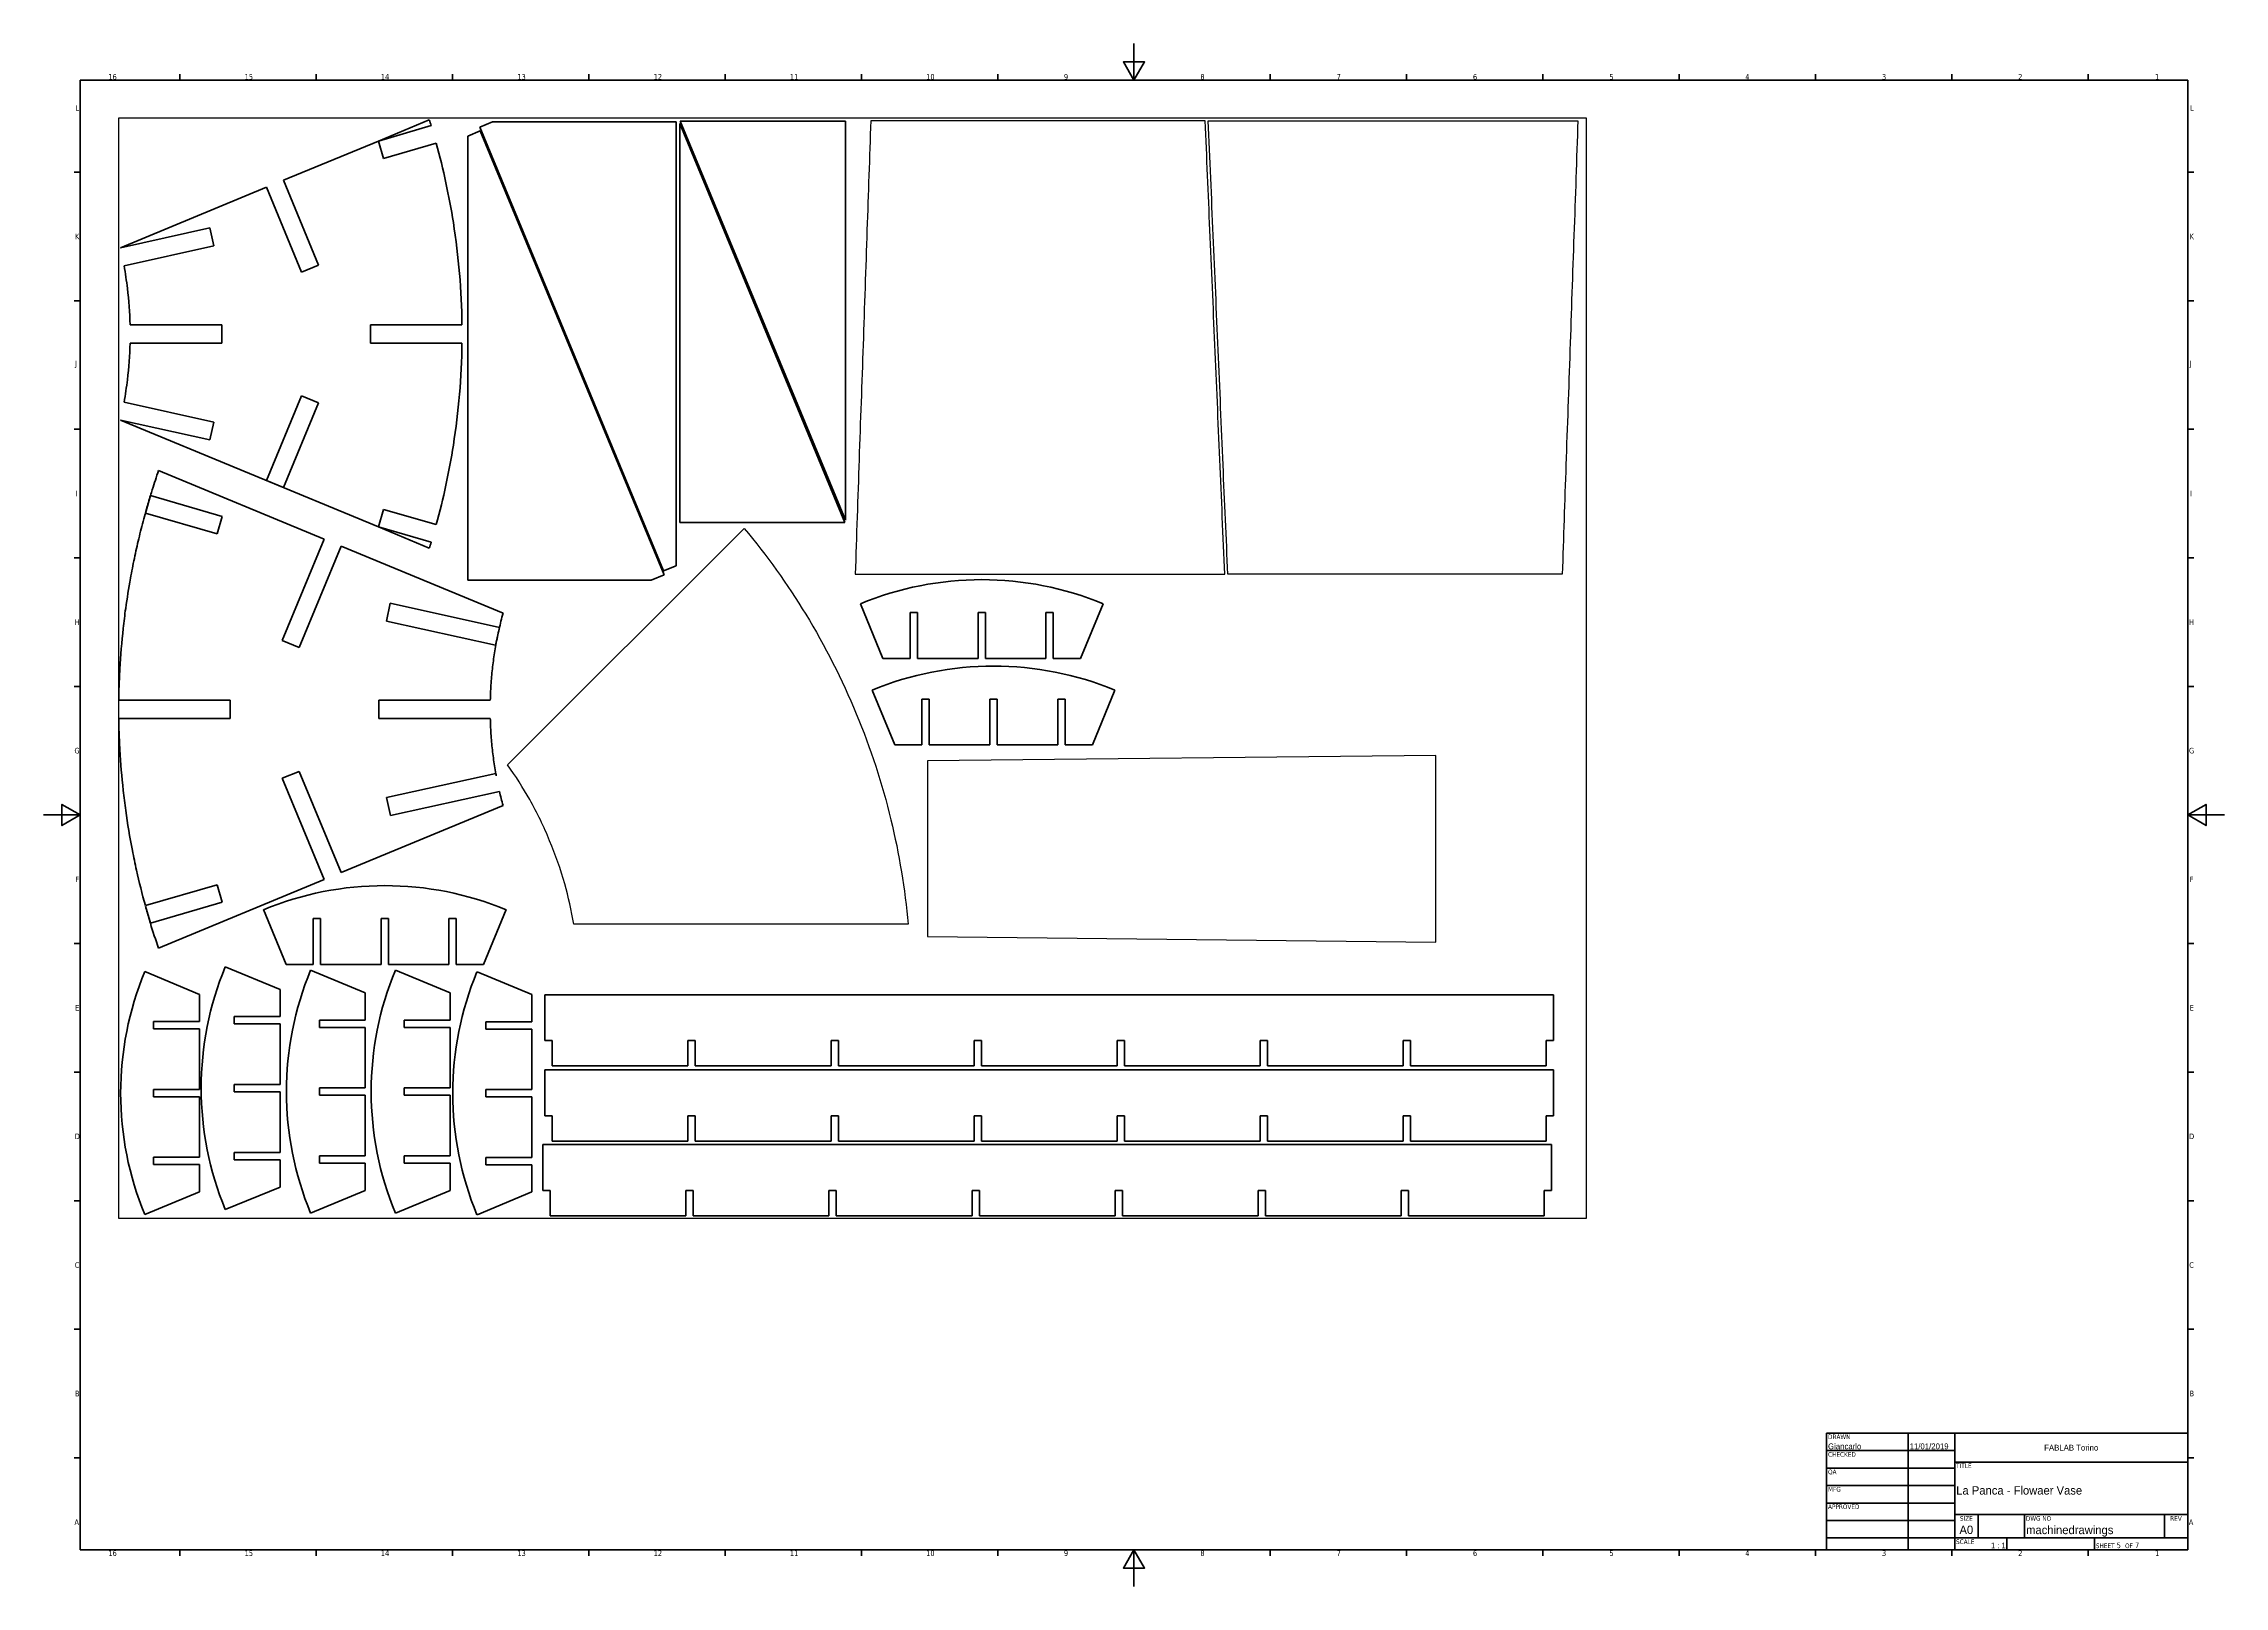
# Model space of a CAD drawing. Header units: millimetres. Extents: x 0 to 1189, y 0 to 841.
import ezdxf
from ezdxf.enums import TextEntityAlignment as Align

# ---------------------------------------------------------------- set-up
doc = ezdxf.new("R2018")
doc.units = ezdxf.units.MM
doc.layers.get('0').update_dxf_attribs({"lineweight": 25})
for name, color, linetype, lineweight in [('Border (ANSI)', 7, 'Continuous', 70), ('Sketch Geometry (ANSI)', 7, 'Continuous', 25), ('Title (ANSI)', 7, 'Continuous', 50), ('Visible (ANSI)', 7, 'Continuous', 50)]:
    doc.layers.add(name, color=color, linetype=linetype, lineweight=lineweight)
doc.styles.add('Note Text (ANSI)', font='tahoma.ttf')
doc.styles.add('Text Style30', font='tahoma.ttf')
doc.styles.add('Text Style38', font='tahoma.ttf')
doc.styles.add('Text Style39', font='tahoma.ttf')

# ---------------------------------------------------------------- blocks, each defined once
blk = doc.blocks.new('Borders Default Border')
at = {"layer": 'Border (ANSI)'}
for p, q in [((74.3, 821), (74.3, 824.4)), ((148.6, 821), (148.6, 824.4)), ((222.9, 821), (222.9, 824.4)), ((297.3, 821), (297.3, 824.4)), ((371.6, 821), (371.6, 824.4)), ((445.9, 821), (445.9, 824.4)), ((520.2, 821), (520.2, 824.4)), ((668.8, 821), (668.8, 824.4)), ((743.1, 821), (743.1, 824.4)), ((817.4, 821), (817.4, 824.4)), ((891.8, 821), (891.8, 824.4)), ((966.1, 821), (966.1, 824.4)), ((1040.4, 821), (1040.4, 824.4)), ((1114.7, 821), (1114.7, 824.4)), ((20, 770.9), (16.6, 770.9)), ((1169, 770.9), (1172.4, 770.9)), ((20, 700.8), (16.6, 700.8)), ((1169, 700.8), (1172.4, 700.8)), ((20, 630.8), (16.6, 630.8)), ((1169, 630.8), (1172.4, 630.8)), ((20, 560.7), (16.6, 560.7)), ((1169, 560.7), (1172.4, 560.7)), ((20, 490.6), (16.6, 490.6)), ((1169, 490.6), (1172.4, 490.6)), ((20, 350.4), (16.6, 350.4)), ((1169, 350.4), (1172.4, 350.4)), ((20, 280.3), (16.6, 280.3)), ((1169, 280.3), (1172.4, 280.3)), ((20, 210.2), (16.6, 210.2)), ((1169, 210.2), (1172.4, 210.2)), ((20, 140.2), (16.6, 140.2)), ((1169, 140.2), (1172.4, 140.2)), ((20, 70.1), (16.6, 70.1)), ((1169, 70.1), (1172.4, 70.1)), ((74.3, 20), (74.3, 16.6)), ((148.6, 20), (148.6, 16.6)), ((222.9, 20), (222.9, 16.6)), ((297.3, 20), (297.3, 16.6)), ((371.6, 20), (371.6, 16.6)), ((445.9, 20), (445.9, 16.6)), ((520.2, 20), (520.2, 16.6)), ((668.8, 20), (668.8, 16.6)), ((743.1, 20), (743.1, 16.6)), ((817.4, 20), (817.4, 16.6)), ((891.8, 20), (891.8, 16.6)), ((966.1, 20), (966.1, 16.6)), ((1040.4, 20), (1040.4, 16.6)), ((1114.7, 20), (1114.7, 16.6))]:
    blk.add_line(p, q, dxfattribs=at)
at = {"layer": 'Border (ANSI)', "flags": 128}
for points in [[(594.5, 841), (594.5, 821), (588.7, 831), (600.3, 831), (594.5, 821)], [(20, 20), (20, 821), (1169, 821), (1169, 20), (20, 20)], [(0, 420.5), (20, 420.5), (10, 426.3), (10, 414.7), (20, 420.5)], [(1189, 420.5), (1169, 420.5), (1179, 426.3), (1179, 414.7), (1169, 420.5)], [(594.5, 0), (594.5, 20), (588.7, 10), (600.3, 10), (594.5, 20)]]:
    blk.add_lwpolyline(points, dxfattribs=at)
at = {"layer": 'Border (ANSI)', "char_height": 3.05, "attachment_point": 7, "style": 'Note Text (ANSI)'}
for s, insert in [('16', (35.3, 821.3)), ('15', (109.6, 821.3)), ('14', (183.9, 821.4)), ('13', (258.3, 821.3)), ('12', (332.6, 821.4)), ('11', (406.9, 821.4)), ('10', (481.2, 821.3)), ('9', (556.3, 821.3)), ('8', (630.7, 821.3)), ('7', (705, 821.4)), ('6', (779.3, 821.3)), ('5', (853.7, 821.3)), ('4', (927.8, 821.4)), ('3', (1002.3, 821.3)), ('2', (1076.6, 821.4)), ('1', (1151.2, 821.4)), ('L', (17.3, 804.4)), ('L', (1170.2, 804.4)), ('K', (17.1, 734.4)), ('K', (1170, 734.4)), ('J', (17.2, 664.2)), ('J', (1170.1, 664.2)), ('I', (17.5, 594.2)), ('I', (1170.3, 594.2)), ('H', (17, 524.1)), ('H', (1169.8, 524.1)), ('G', (16.8, 454)), ('G', (1169.7, 454)), ('F', (17.3, 383.9)), ('F', (1170.1, 383.9)), ('E', (17.2, 313.9)), ('E', (1170.1, 313.9)), ('D', (17, 243.8)), ('D', (1169.8, 243.8)), ('C', (17, 173.6)), ('C', (1169.8, 173.6)), ('B', (17.1, 103.6)), ('B', (1170, 103.6)), ('A', (16.8, 33.5)), ('A', (1169.6, 33.5)), ('16', (35.3, 16.5)), ('15', (109.6, 16.5)), ('14', (183.9, 16.6)), ('13', (258.3, 16.5)), ('12', (332.6, 16.6)), ('11', (406.9, 16.6)), ('10', (481.2, 16.5)), ('9', (556.3, 16.5)), ('8', (630.7, 16.5)), ('7', (705, 16.6)), ('6', (779.3, 16.5)), ('5', (853.7, 16.5)), ('4', (927.8, 16.6)), ('3', (1002.3, 16.5)), ('2', (1076.6, 16.6)), ('1', (1151.2, 16.6))]:
    blk.add_mtext(s, dxfattribs=dict(at, insert=insert))
blk = doc.blocks.new('Title Blocks ANSI - Large')
at = {"layer": 'Title (ANSI)'}
for p, q in [((127, 189.2), (127, 125.7)), ((323.9, 189.2), (127, 189.2)), ((323.9, 125.7), (323.9, 189.2)), ((127, 125.7), (323.9, 125.7))]:
    blk.add_line(p, q, dxfattribs=at)
at = {"layer": 'Title (ANSI)', "lineweight": 35}
for p, q in [((127, 179.7), (196.9, 179.7)), ((171.5, 125.7), (171.5, 189.2)), ((196.9, 125.7), (196.9, 189.2)), ((127, 170.2), (196.9, 170.2)), ((196.9, 173.5), (323.9, 173.5)), ((127, 160.7), (196.9, 160.7)), ((127, 151.1), (196.9, 151.1)), ((323.9, 144.8), (196.9, 144.8)), ((209.6, 132.1), (209.6, 144.8)), ((235, 132.1), (235, 144.8)), ((311.2, 132.1), (311.2, 144.8)), ((127, 141.6), (196.9, 141.6)), ((196.9, 132.1), (127, 132.1)), ((323.9, 132.1), (196.9, 132.1)), ((225.3, 132.1), (225.3, 125.7)), ((273.1, 132.1), (273.1, 125.7))]:
    blk.add_line(p, q, dxfattribs=at)
at = {"layer": 'Title (ANSI)', "style": 'Text Style38'}
for s, p in [('CHECKED', (127.8, 178.9)), ('DRAWN', (127.8, 188.5)), ('QA', (127.8, 169.4)), ('TITLE', (197.6, 172.7)), ('MFG', (127.8, 159.9)), ('APPROVED', (127.8, 150.4)), ('DWG NO', (235.7, 144)), ('SCALE', (197.6, 131.3))]:
    blk.add_text(s, height=2.54, dxfattribs=at).set_placement(p, align=Align.TOP_LEFT)
for s, p in [('SIZE', (203.2, 144)), ('REV', (317.5, 144))]:
    blk.add_text(s, height=2.54, dxfattribs=at).set_placement(p, align=Align.TOP_CENTER)
at = {"layer": 'Title (ANSI)', "insert": (273.8, 126.5), "char_height": 3.048, "attachment_point": 7, "style": 'Note Text (ANSI)'}
blk.add_mtext('\\fTahoma|b0|i0;\\H2.5400;SHEET\\fTahoma|b0|i0;\\H3.0480; 5  \\fTahoma|b0|i0;\\H2.5400;OF\\fTahoma|b0|i0;\\H3.0480; 7 ', dxfattribs=at)
at = {"layer": 'Title (ANSI)'}
for tag, height, style, p in [('AUTHOR', 3.17, 'Text Style39', (127.8, 180.5)), ('CREATION_DATE', 3.17, 'Text Style39', (172.2, 180.5)), ('CHECKED_BY', 3.17, 'Text Style39', (127.8, 170.9)), ('CHECKED_DATE', 3.17, 'Text Style39', (172.2, 170.9)), ('MFG_APPROVED_BY', 3.17, 'Text Style39', (127.8, 151.9)), ('MFG_APPROVED_DATE', 3.17, 'Text Style39', (172.2, 151.9)), ('ENG_APPROVED_BY', 3.17, 'Text Style39', (127.8, 142.4)), ('ENG_APPROVAL_DATE', 3.17, 'Text Style39', (172.2, 142.4)), ('PART_NUMBER', 4.57, 'Text Style30', (235.7, 132.8))]:
    blk.add_attdef(tag, text='', height=height, dxfattribs=dict(at, style=style)).set_placement(p, align=Align.BOTTOM_LEFT)
for tag, height, style, p in [('COMPANY', 3.17, 'Text Style39', (260.4, 181.4)), ('Sheet_Size', 4.57, 'Text Style30', (203.2, 136.5)), ('REVISION_NUMBER', 3.17, 'Text Style39', (317.5, 136.5))]:
    blk.add_attdef(tag, text='', height=height, dxfattribs=dict(at, style=style)).set_placement(p, align=Align.MIDDLE_CENTER)
at = {"layer": 'Title (ANSI)', "style": 'Text Style30'}
blk.add_attdef('TITLE', text='', height=4.57, dxfattribs=at).set_placement((197.6, 158.1), align=Align.MIDDLE_LEFT)
at = {"layer": 'Title (ANSI)', "style": 'Note Text (ANSI)'}
blk.add_attdef('Initial_View_Scale', text='', height=3.05, dxfattribs=at).set_placement((224.5, 126.5), align=Align.BOTTOM_RIGHT)

msp = doc.modelspace()

# ---------------------------------------------------------------- linework, layer by layer
for p, q in [((633.3, 799), (451, 799)), ((635, 799), (836.5, 799)), ((253, 447.8), (382, 576.7)), ((442.5, 551.7), (644, 551.7)), ((828, 551.7), (645.7, 551.7)), ((759.1, 452.9), (482, 450)), ((759.1, 351.2), (759.1, 452.9)), ((482, 450), (482, 354.2)), ((471.3, 361), (289, 361)), ((482, 354.2), (759.1, 351.2))]:
    msp.add_line(p, q)
for points, knots in [([(451, 799), (450.3, 779.1), (449.6, 759.2), (448.2, 718.5), (447.5, 697.6), (446.8, 676.8), (446.1, 655.9), (445.3, 635.1), (443.9, 593.4), (443.2, 572.5), (442.5, 551.7), (442.5, 551.7), (442.5, 551.7), (442.5, 551.7)], [0.288212, 0.288212, 0.288212, 0.288212, 6.258228, 6.258228, 12.516457, 12.516457, 12.516457, 18.775462, 18.775462, 25.034466, 25.034466, 25.034466, 25.034677, 25.034677, 25.034677, 25.034677]), ([(644, 551.7), (643.1, 572.5), (642.2, 593.4), (640.4, 635.1), (639.5, 655.9), (638.6, 676.8), (637.7, 697.6), (636.8, 718.5), (635, 759.2), (634.2, 779.1), (633.3, 799)], [-25.043413, -25.043413, -25.043413, -25.043413, -18.782741, -18.782741, -12.521906, -12.521906, -12.521906, -6.260953, -6.260953, -0.288674, -0.288674, -0.288674, -0.288674]), ([(645.7, 551.7), (644.8, 571.6), (643.9, 591.5), (642.2, 632.2), (641.3, 653.1), (640.4, 673.9), (639.5, 694.8), (638.6, 715.6), (636.8, 757.3), (635.9, 778.2), (635, 799)], [0.288674, 0.288674, 0.288674, 0.288674, 6.260953, 6.260953, 12.521906, 12.521906, 12.521906, 18.782741, 18.782741, 25.043413, 25.043413, 25.043413, 25.043413]), ([(836.5, 799), (836.5, 799), (836.5, 799), (836.5, 799), (835.8, 778.1), (835.1, 757.3), (833.6, 715.6), (832.9, 694.7), (832.2, 673.9), (831.5, 653), (830.7, 632.2), (829.3, 591.5), (828.7, 571.6), (828, 551.7)], [-25.034677, -25.034677, -25.034677, -25.034677, -25.034466, -25.034466, -25.034466, -18.775462, -18.775462, -12.516457, -12.516457, -12.516457, -6.258228, -6.258228, -0.288212, -0.288212, -0.288212, -0.288212]), ([(382, 576.7), (394.3, 562), (405.5, 546.3), (426.1, 512.6), (435.3, 494.4), (443.1, 475.7), (450.9, 456.9), (457.2, 437.6), (466.5, 399.2), (469.6, 380.1), (471.3, 361)], [-24.034595, -24.034595, -24.034595, -24.034595, -18.269852, -18.269852, -12.179902, -12.179902, -12.179902, -6.089951, -6.089951, -0.325208, -0.325208, -0.325208, -0.325208]), ([(289, 361), (287.8, 368.4), (286.1, 375.7), (281.9, 390.9), (279.1, 398.7), (275.9, 406.4), (272.8, 414.1), (269.1, 421.6), (261.4, 435.4), (257.4, 441.7), (253, 447.8)], [-9.731856, -9.731856, -9.731856, -9.731856, -7.491562, -7.491562, -4.994375, -4.994375, -4.994375, -2.497187, -2.497187, -0.256894, -0.256894, -0.256894, -0.256894])]:
    msp.add_open_spline(points, degree=3, knots=knots)
at = {"layer": 'Sketch Geometry (ANSI)'}
for p, q in [((41.1, 800.6), (841.1, 800.6)), ((41.1, 200.6), (41.1, 800.6)), ((841.1, 800.6), (841.1, 200.6)), ((841.1, 200.6), (41.1, 200.6))]:
    msp.add_line(p, q, dxfattribs=at)
at = {"layer": 'Visible (ANSI)'}
for p, q in [((210.3, 799.5), (182.5, 787.9)), ((244.8, 798.4), (237.8, 795.5)), ((344.8, 798.4), (244.8, 798.4)), ((344.8, 556.4), (344.8, 798.4)), ((346.8, 797.5), (346.8, 580)), ((436.9, 580), (346.8, 797.5)), ((437.2, 798.7), (347.1, 798.7)), ((347.1, 798.7), (437.2, 581.3)), ((437.2, 581.3), (437.2, 798.7)), ((182.5, 787.9), (130.7, 766.5)), ((182.5, 787.9), (211.3, 796.3)), ((185.3, 778.3), (182.5, 787.9)), ((214.1, 786.7), (185.3, 778.3)), ((238, 793.4), (231.3, 790.6)), ((231.3, 790.6), (231.3, 548.6)), ((237.8, 795.5), (338, 553.6)), ((338.3, 551.5), (238, 793.4)), ((121.5, 762.7), (41.9, 729.7)), ((140.6, 716.5), (121.5, 762.7)), ((130.7, 766.5), (149.8, 720.3)), ((41.9, 729.7), (90.7, 740.5)), ((90.7, 740.5), (92.8, 730.7)), ((92.8, 730.7), (43.9, 719.9)), ((149.8, 720.3), (140.6, 716.5)), ((47.1, 687.7), (97.1, 687.7)), ((97.1, 687.7), (97.1, 677.7)), ((178.3, 687.7), (228.1, 687.7)), ((178.3, 677.7), (178.3, 687.7)), ((97.1, 677.7), (47.1, 677.7)), ((228.1, 677.7), (178.3, 677.7)), ((43.9, 645.5), (92.8, 634.7)), ((121.5, 602.8), (140.6, 649)), ((149.8, 645.2), (130.7, 599)), ((140.6, 649), (149.8, 645.2)), ((41.9, 635.7), (182.5, 577.5)), ((90.7, 625), (41.9, 635.7)), ((92.8, 634.7), (90.7, 625)), ((62.6, 608.3), (152.9, 570.9)), ((55.5, 585), (58.2, 594.6)), ((58.2, 594.6), (97.4, 583.3)), ((130.7, 599), (121.5, 602.8)), ((94.6, 573.7), (55.5, 585)), ((97.4, 583.3), (94.6, 573.7)), ((182.5, 577.5), (185.3, 587.1)), ((185.3, 587.1), (214.1, 578.8)), ((130.1, 515.6), (152.9, 570.9)), ((211.3, 569.2), (182.5, 577.5)), ((182.5, 577.5), (210.3, 566)), ((346.8, 580), (436.9, 580)), ((162.2, 567.1), (139.3, 511.8)), ((162.2, 567.1), (250.5, 530.5)), ((231.3, 548.6), (331.3, 548.6)), ((331.3, 548.6), (338.3, 551.5)), ((338, 553.6), (344.8, 556.4)), ((186.9, 526.1), (189, 535.9)), ((189, 535.9), (248.5, 522.7)), ((445.3, 535.6), (457.6, 505.8)), ((565.3, 505.8), (577.7, 535.6)), ((246.3, 513), (186.9, 526.1)), ((472.5, 505.8), (472.5, 530.8)), ((472.5, 530.8), (476.5, 530.8)), ((476.5, 530.8), (476.5, 505.8)), ((509.5, 505.8), (509.5, 530.8)), ((509.5, 530.8), (513.5, 530.8)), ((513.5, 530.8), (513.5, 505.8)), ((546.5, 505.8), (546.5, 530.8)), ((546.5, 530.8), (550.5, 530.8)), ((550.5, 530.8), (550.5, 505.8)), ((139.3, 511.8), (130.1, 515.6)), ((248.5, 522.7), (246.3, 513)), ((457.6, 505.8), (472.5, 505.8)), ((476.5, 505.8), (509.5, 505.8)), ((513.5, 505.8), (546.5, 505.8)), ((550.5, 505.8), (565.3, 505.8)), ((451.7, 488.5), (464.1, 458.7)), ((571.8, 458.7), (584.1, 488.5)), ((41, 483.1), (101.8, 483.1)), ((101.8, 483.1), (101.8, 473.1)), ((182.7, 483.1), (243.5, 483.1)), ((182.7, 473.1), (182.7, 483.1)), ((478.9, 458.7), (478.9, 483.7)), ((478.9, 483.7), (482.9, 483.7)), ((482.9, 483.7), (482.9, 458.7)), ((515.9, 458.7), (515.9, 483.7)), ((515.9, 483.7), (519.9, 483.7)), ((519.9, 483.7), (519.9, 458.7)), ((552.9, 458.7), (552.9, 483.7)), ((552.9, 483.7), (556.9, 483.7)), ((556.9, 483.7), (556.9, 458.7)), ((101.8, 473.1), (41, 473.1)), ((243.5, 473.1), (182.7, 473.1)), ((464.1, 458.7), (478.9, 458.7)), ((482.9, 458.7), (515.9, 458.7)), ((519.9, 458.7), (552.9, 458.7)), ((556.9, 458.7), (571.8, 458.7)), ((130, 440.5), (139.3, 444.3)), ((152.9, 385.3), (130, 440.5)), ((139.3, 444.3), (162.2, 389.1)), ((187, 430.1), (246.5, 443.2)), ((246.5, 443.2), (246.8, 441.8)), ((189.2, 420.3), (187, 430.1)), ((248.5, 433.4), (189.2, 420.3)), ((250.5, 425.7), (162.2, 389.1)), ((55.5, 371.1), (94.6, 382.5)), ((152.9, 385.3), (62.6, 347.9)), ((94.6, 382.5), (97.4, 372.9)), ((58.2, 361.6), (55.5, 370.8)), ((97.4, 372.9), (58.2, 361.5)), ((119.8, 368.9), (132.2, 339)), ((239.9, 339), (252.2, 368.9)), ((147, 339), (147, 364)), ((147, 364), (151, 364)), ((151, 364), (151, 339)), ((184, 339), (184, 364)), ((184, 364), (188, 364)), ((188, 364), (188, 339)), ((221, 339), (221, 364)), ((221, 364), (225, 364)), ((225, 364), (225, 339)), ((85, 322.7), (55.1, 335.1)), ((128.9, 325.4), (99, 337.8)), ((132.2, 339), (147, 339)), ((175.4, 323.5), (145.6, 335.9)), ((151, 339), (184, 339)), ((188, 339), (221, 339)), ((221.6, 323.5), (191.8, 335.9)), ((225, 339), (239.9, 339)), ((266.1, 322.7), (236.3, 335)), ((85, 307.9), (85, 322.7)), ((128.9, 310.6), (128.9, 325.4)), ((175.4, 308.7), (175.4, 323.5)), ((221.6, 308.7), (221.6, 323.5)), ((266.1, 307.8), (266.1, 322.7)), ((823.3, 322.5), (273.3, 322.5)), ((273.3, 322.5), (273.3, 297.5)), ((823.3, 297.5), (823.3, 322.5)), ((103.9, 306.6), (103.9, 310.6)), ((103.9, 310.6), (128.9, 310.6)), ((60, 303.9), (60, 307.9)), ((60, 307.9), (85, 307.9)), ((85, 303.9), (60, 303.9)), ((85, 270.9), (85, 303.9)), ((128.9, 306.6), (103.9, 306.6)), ((128.9, 273.6), (128.9, 306.6)), ((150.4, 304.7), (150.4, 308.7)), ((150.4, 308.7), (175.4, 308.7)), ((175.4, 304.7), (150.4, 304.7)), ((175.4, 271.7), (175.4, 304.7)), ((196.6, 304.7), (196.6, 308.7)), ((196.6, 308.7), (221.6, 308.7)), ((221.6, 304.7), (196.6, 304.7)), ((221.6, 271.7), (221.6, 304.7)), ((241.1, 303.8), (241.1, 307.8)), ((241.1, 307.8), (266.1, 307.8)), ((266.1, 303.8), (241.1, 303.8)), ((266.1, 270.8), (266.1, 303.8)), ((273.3, 297.5), (277.3, 297.5)), ((277.3, 297.5), (277.3, 283.7)), ((351.3, 297.5), (355.3, 297.5)), ((351.3, 283.7), (351.3, 297.5)), ((355.3, 297.5), (355.3, 283.7)), ((429.3, 297.5), (433.3, 297.5)), ((429.3, 283.7), (429.3, 297.5)), ((433.3, 297.5), (433.3, 283.7)), ((507.3, 297.5), (511.3, 297.5)), ((507.3, 283.7), (507.3, 297.5)), ((511.3, 297.5), (511.3, 283.7)), ((585.3, 297.5), (589.3, 297.5)), ((585.3, 283.7), (585.3, 297.5)), ((589.3, 297.5), (589.3, 283.7)), ((663.3, 297.5), (667.3, 297.5)), ((663.3, 283.7), (663.3, 297.5)), ((667.3, 297.5), (667.3, 283.7)), ((741.3, 297.5), (745.3, 297.5)), ((741.3, 283.7), (741.3, 297.5)), ((745.3, 297.5), (745.3, 283.7)), ((819.3, 297.5), (823.3, 297.5)), ((819.3, 283.7), (819.3, 297.5)), ((103.9, 269.6), (103.9, 273.6)), ((103.9, 273.6), (128.9, 273.6)), ((823.3, 281.5), (273.3, 281.5)), ((273.3, 281.5), (273.3, 256.5)), ((277.3, 283.7), (351.3, 283.7)), ((355.3, 283.7), (429.3, 283.7)), ((433.3, 283.7), (507.3, 283.7)), ((511.3, 283.7), (585.3, 283.7)), ((589.3, 283.7), (663.3, 283.7)), ((667.3, 283.7), (741.3, 283.7)), ((745.3, 283.7), (819.3, 283.7)), ((823.3, 256.5), (823.3, 281.5)), ((60, 266.9), (60, 270.9)), ((60, 270.9), (85, 270.9)), ((85, 266.9), (60, 266.9)), ((85, 233.9), (85, 266.9)), ((128.9, 269.6), (103.9, 269.6)), ((128.9, 236.6), (128.9, 269.6)), ((150.4, 267.7), (150.4, 271.7)), ((150.4, 271.7), (175.4, 271.7)), ((175.4, 267.7), (150.4, 267.7)), ((175.4, 234.7), (175.4, 267.7)), ((196.6, 267.7), (196.6, 271.7)), ((196.6, 271.7), (221.6, 271.7)), ((221.6, 267.7), (196.6, 267.7)), ((221.6, 234.7), (221.6, 267.7)), ((241.1, 266.8), (241.1, 270.8)), ((241.1, 270.8), (266.1, 270.8)), ((266.1, 266.8), (241.1, 266.8)), ((266.1, 233.8), (266.1, 266.8)), ((273.3, 256.5), (277.3, 256.5)), ((277.3, 256.5), (277.3, 242.7)), ((351.3, 256.5), (355.3, 256.5)), ((351.3, 242.7), (351.3, 256.5)), ((355.3, 256.5), (355.3, 242.7)), ((429.3, 256.5), (433.3, 256.5)), ((429.3, 242.7), (429.3, 256.5)), ((433.3, 256.5), (433.3, 242.7)), ((507.3, 256.5), (511.3, 256.5)), ((507.3, 242.7), (507.3, 256.5)), ((511.3, 256.5), (511.3, 242.7)), ((585.3, 256.5), (589.3, 256.5)), ((585.3, 242.7), (585.3, 256.5)), ((589.3, 256.5), (589.3, 242.7)), ((663.3, 256.5), (667.3, 256.5)), ((663.3, 242.7), (663.3, 256.5)), ((667.3, 256.5), (667.3, 242.7)), ((741.3, 256.5), (745.3, 256.5)), ((741.3, 242.7), (741.3, 256.5)), ((745.3, 256.5), (745.3, 242.7)), ((819.3, 256.5), (823.3, 256.5)), ((819.3, 242.7), (819.3, 256.5)), ((822.2, 240.8), (272.2, 240.8)), ((272.2, 240.8), (272.2, 215.8)), ((277.3, 242.7), (351.3, 242.7)), ((355.3, 242.7), (429.3, 242.7)), ((433.3, 242.7), (507.3, 242.7)), ((511.3, 242.7), (585.3, 242.7)), ((589.3, 242.7), (663.3, 242.7)), ((667.3, 242.7), (741.3, 242.7)), ((745.3, 242.7), (819.3, 242.7)), ((822.2, 215.8), (822.2, 240.8)), ((60, 229.9), (60, 233.9)), ((60, 233.9), (85, 233.9)), ((85, 229.9), (60, 229.9)), ((85, 215), (85, 229.9)), ((103.9, 232.6), (103.9, 236.6)), ((103.9, 236.6), (128.9, 236.6)), ((128.9, 232.6), (103.9, 232.6)), ((128.9, 217.7), (128.9, 232.6)), ((150.4, 230.7), (150.4, 234.7)), ((150.4, 234.7), (175.4, 234.7)), ((175.4, 230.7), (150.4, 230.7)), ((175.4, 215.8), (175.4, 230.7)), ((196.6, 230.7), (196.6, 234.7)), ((196.6, 234.7), (221.6, 234.7)), ((221.6, 230.7), (196.6, 230.7)), ((221.6, 215.8), (221.6, 230.7)), ((241.1, 229.8), (241.1, 233.8)), ((241.1, 233.8), (266.1, 233.8)), ((266.1, 229.8), (241.1, 229.8)), ((266.1, 215), (266.1, 229.8)), ((55.1, 202.7), (85, 215)), ((99, 205.4), (128.9, 217.7)), ((145.6, 203.4), (175.4, 215.8)), ((191.8, 203.4), (221.6, 215.8)), ((236.3, 202.6), (266.1, 215)), ((272.2, 215.8), (276.2, 215.8)), ((276.2, 215.8), (276.2, 202)), ((350.2, 215.8), (354.2, 215.8)), ((350.2, 202), (350.2, 215.8)), ((354.2, 215.8), (354.2, 202)), ((428.2, 215.8), (432.2, 215.8)), ((428.2, 202), (428.2, 215.8)), ((432.2, 215.8), (432.2, 202)), ((506.2, 215.8), (510.2, 215.8)), ((506.2, 202), (506.2, 215.8)), ((510.2, 215.8), (510.2, 202)), ((584.2, 215.8), (588.2, 215.8)), ((584.2, 202), (584.2, 215.8)), ((588.2, 215.8), (588.2, 202)), ((662.2, 215.8), (666.2, 215.8)), ((662.2, 202), (662.2, 215.8)), ((666.2, 215.8), (666.2, 202)), ((740.2, 215.8), (744.2, 215.8)), ((740.2, 202), (740.2, 215.8)), ((744.2, 215.8), (744.2, 202)), ((818.2, 215.8), (822.2, 215.8)), ((818.2, 202), (818.2, 215.8)), ((276.2, 202), (350.2, 202)), ((354.2, 202), (428.2, 202)), ((432.2, 202), (506.2, 202)), ((510.2, 202), (584.2, 202)), ((588.2, 202), (662.2, 202)), ((666.2, 202), (740.2, 202)), ((744.2, 202), (818.2, 202))]:
    msp.add_line(p, q, dxfattribs=at)
for centre, start, end in [((511.5, 375.8), 67.5, 112.5), ((517.9, 328.7), 67.5, 112.5), ((186, 209), 67.5, 112.5), ((215, 268.9), 157.5, 202.5), ((258.9, 271.6), 157.5, 202.5), ((305.4, 269.7), 157.5, 202.5), ((351.6, 269.7), 157.5, 202.5), ((396.1, 268.8), 157.5, 202.5)]:
    msp.add_arc(centre, 173, start, end, dxfattribs=at)
for points in [[(211.3, 796.3), (211, 797.3), (210.6, 798.4), (210.3, 799.5)], [(210.3, 566), (210.6, 567), (211, 568.1), (211.3, 569.2)], [(248.5, 433.4), (249.1, 430.8), (249.8, 428.2), (250.5, 425.7)], [(62.6, 347.9), (61.1, 352.4), (59.6, 356.9), (58.2, 361.5)]]:
    msp.add_open_spline(points, degree=3, dxfattribs=at)
for points, knots in [([(228.1, 687.7), (227.9, 706.4), (226.3, 725), (221.1, 758), (218, 772.4), (214.1, 786.7)], [12.67992, 12.67992, 12.67992, 12.67992, 18.269852, 18.269852, 22.702142, 22.702142, 22.702142, 22.702142]), ([(43.9, 719.9), (44.6, 715.8), (45.2, 711.7), (46.5, 701), (47, 694.4), (47.1, 687.7)], [1.2571, 1.2571, 1.2571, 1.2571, 2.497187, 2.497187, 4.494328, 4.494328, 4.494328, 4.494328]), ([(47.1, 677.7), (47, 671.1), (46.5, 664.4), (45.2, 653.7), (44.6, 649.6), (43.9, 645.5)], [5.494422, 5.494422, 5.494422, 5.494422, 7.491562, 7.491562, 8.73165, 8.73165, 8.73165, 8.73165]), ([(214.1, 578.8), (218, 593), (221.1, 607.5), (226.3, 640.5), (227.9, 659.1), (228.1, 677.7)], [1.657662, 1.657662, 1.657662, 1.657662, 6.089951, 6.089951, 11.679894, 11.679894, 11.679894, 11.679894]), ([(58.2, 594.6), (58.6, 595.7), (60, 600.3), (61.5, 604.8), (62.6, 608.3)], [-0.06461049, -0.06461049, -0.06461049, -0.06461049, -0.05252447, -0.01184488, -0.01184488, -0.01184488, -0.01184488]), ([(41, 483.1), (41, 485.1), (41.1, 490.8), (41.7, 503.8), (42.9, 518.5), (44.9, 535), (46.7, 545.9), (48.7, 556.8), (50.2, 564), (52.3, 572.9), (54.1, 580.1), (56.2, 587.9), (57.5, 592.2), (58.2, 594.6)], [-0.4815917, -0.4815917, -0.4815917, -0.4815917, -0.4593204, -0.4186408, -0.3372816, -0.296602, -0.2355826, -0.2152428, -0.1745633, -0.1542235, -0.1135439, -0.0932041, -0.0646105, -0.0646105, -0.0646105, -0.0646105]), ([(250.5, 530.5), (249.7, 527.6), (248.3, 521.9), (246.8, 514.7), (245.6, 507.4), (244.8, 501.6), (244.1, 494.3), (243.7, 488.6), (243.6, 484.4), (243.5, 483.1)], [-0.9742087, -0.9742087, -0.9742087, -0.9742087, -0.8951739, -0.8161391, -0.7766217, -0.6975869, -0.6580696, -0.5790348, -0.5447274, -0.5447274, -0.5447274, -0.5447274]), ([(55.5, 371.1), (53.7, 377.5), (51.2, 387.5), (47.6, 404.8), (45.2, 419.3), (42.9, 437.6), (41.7, 452.3), (41.1, 465.4), (41, 471.1), (41, 473.1)], [-0.8985732, -0.8985732, -0.8985732, -0.8985732, -0.8254367, -0.7847572, -0.703398, -0.6627184, -0.5813592, -0.5406796, -0.5184076, -0.5184076, -0.5184076, -0.5184076]), ([(243.5, 473.1), (243.6, 471.8), (243.7, 467.6), (244.1, 461.9), (244.8, 454.6), (245.6, 448.7), (246.4, 444), (246.7, 442.2), (246.8, 441.8)], [-0.4552778, -0.4552778, -0.4552778, -0.4552778, -0.4209652, -0.3419304, -0.3024131, -0.2233783, -0.1838609, -0.173764, -0.173764, -0.173764, -0.173764]), ([(58.2, 361.6), (57.5, 364.1), (56.6, 367.1), (55.7, 370.2), (55.5, 370.8)], [-0.93495183, -0.93495183, -0.93495183, -0.93495183, -0.90679593, -0.89959971, -0.89959971, -0.89959971, -0.89959971])]:
    msp.add_open_spline(points, degree=3, knots=knots, dxfattribs=at)

# ---------------------------------------------------------------- block references
msp.add_blockref('Borders Default Border', (0, 0))
ref = msp.add_blockref('Title Blocks ANSI - Large', (845.1, -105.7))
lines = msp.add_mtext('Giancarlo', dxfattribs={"layer": 'Title (ANSI)', "insert": (972.9, 74.7), "char_height": 3.17, "attachment_point": 7, "style": 'Text Style39'})
ref.add_attrib('AUTHOR', '', (972.9, 74.7)).embed_mtext(lines)
lines = msp.add_mtext('11/01/2019', dxfattribs={"layer": 'Title (ANSI)', "insert": (1017.4, 74.7), "char_height": 3.17, "attachment_point": 7, "style": 'Text Style39'})
ref.add_attrib('CREATION_DATE', '', (1017.4, 74.7)).embed_mtext(lines)
lines = msp.add_mtext('machinedrawings', dxfattribs={"layer": 'Title (ANSI)', "insert": (1080.9, 27.1), "char_height": 4.572, "attachment_point": 7, "style": 'Text Style30'})
ref.add_attrib('PART_NUMBER', '', (1080.9, 27.1)).embed_mtext(lines)
lines = msp.add_mtext('La Panca - Flowaer Vase', dxfattribs={"layer": 'Title (ANSI)', "insert": (1042.8, 52.3), "char_height": 4.572, "width": 125.476, "attachment_point": 4, "style": 'Text Style30'})
ref.add_attrib('TITLE', '', (1042.8, 52.3)).embed_mtext(lines)
lines = msp.add_mtext('A0', dxfattribs={"layer": 'Title (ANSI)', "insert": (1048.3, 30.8), "char_height": 4.57, "width": 12.7, "attachment_point": 5, "style": 'Text Style30'})
ref.add_attrib('Sheet_Size', '', (1048.3, 30.8)).embed_mtext(lines)
lines = msp.add_mtext('FABLAB Torino', dxfattribs={"layer": 'Title (ANSI)', "insert": (1105.5, 75.6), "char_height": 3.175, "width": 127, "attachment_point": 5, "style": 'Text Style39'})
ref.add_attrib('COMPANY', '', (1105.5, 75.6)).embed_mtext(lines)
lines = msp.add_mtext('1 : 1', dxfattribs={"layer": 'Title (ANSI)', "insert": (1069.7, 20.8), "char_height": 3.05, "attachment_point": 9, "style": 'Note Text (ANSI)'})
ref.add_attrib('Initial_View_Scale', '', (1069.7, 20.8)).embed_mtext(lines)

doc.saveas('drawing.dxf')
